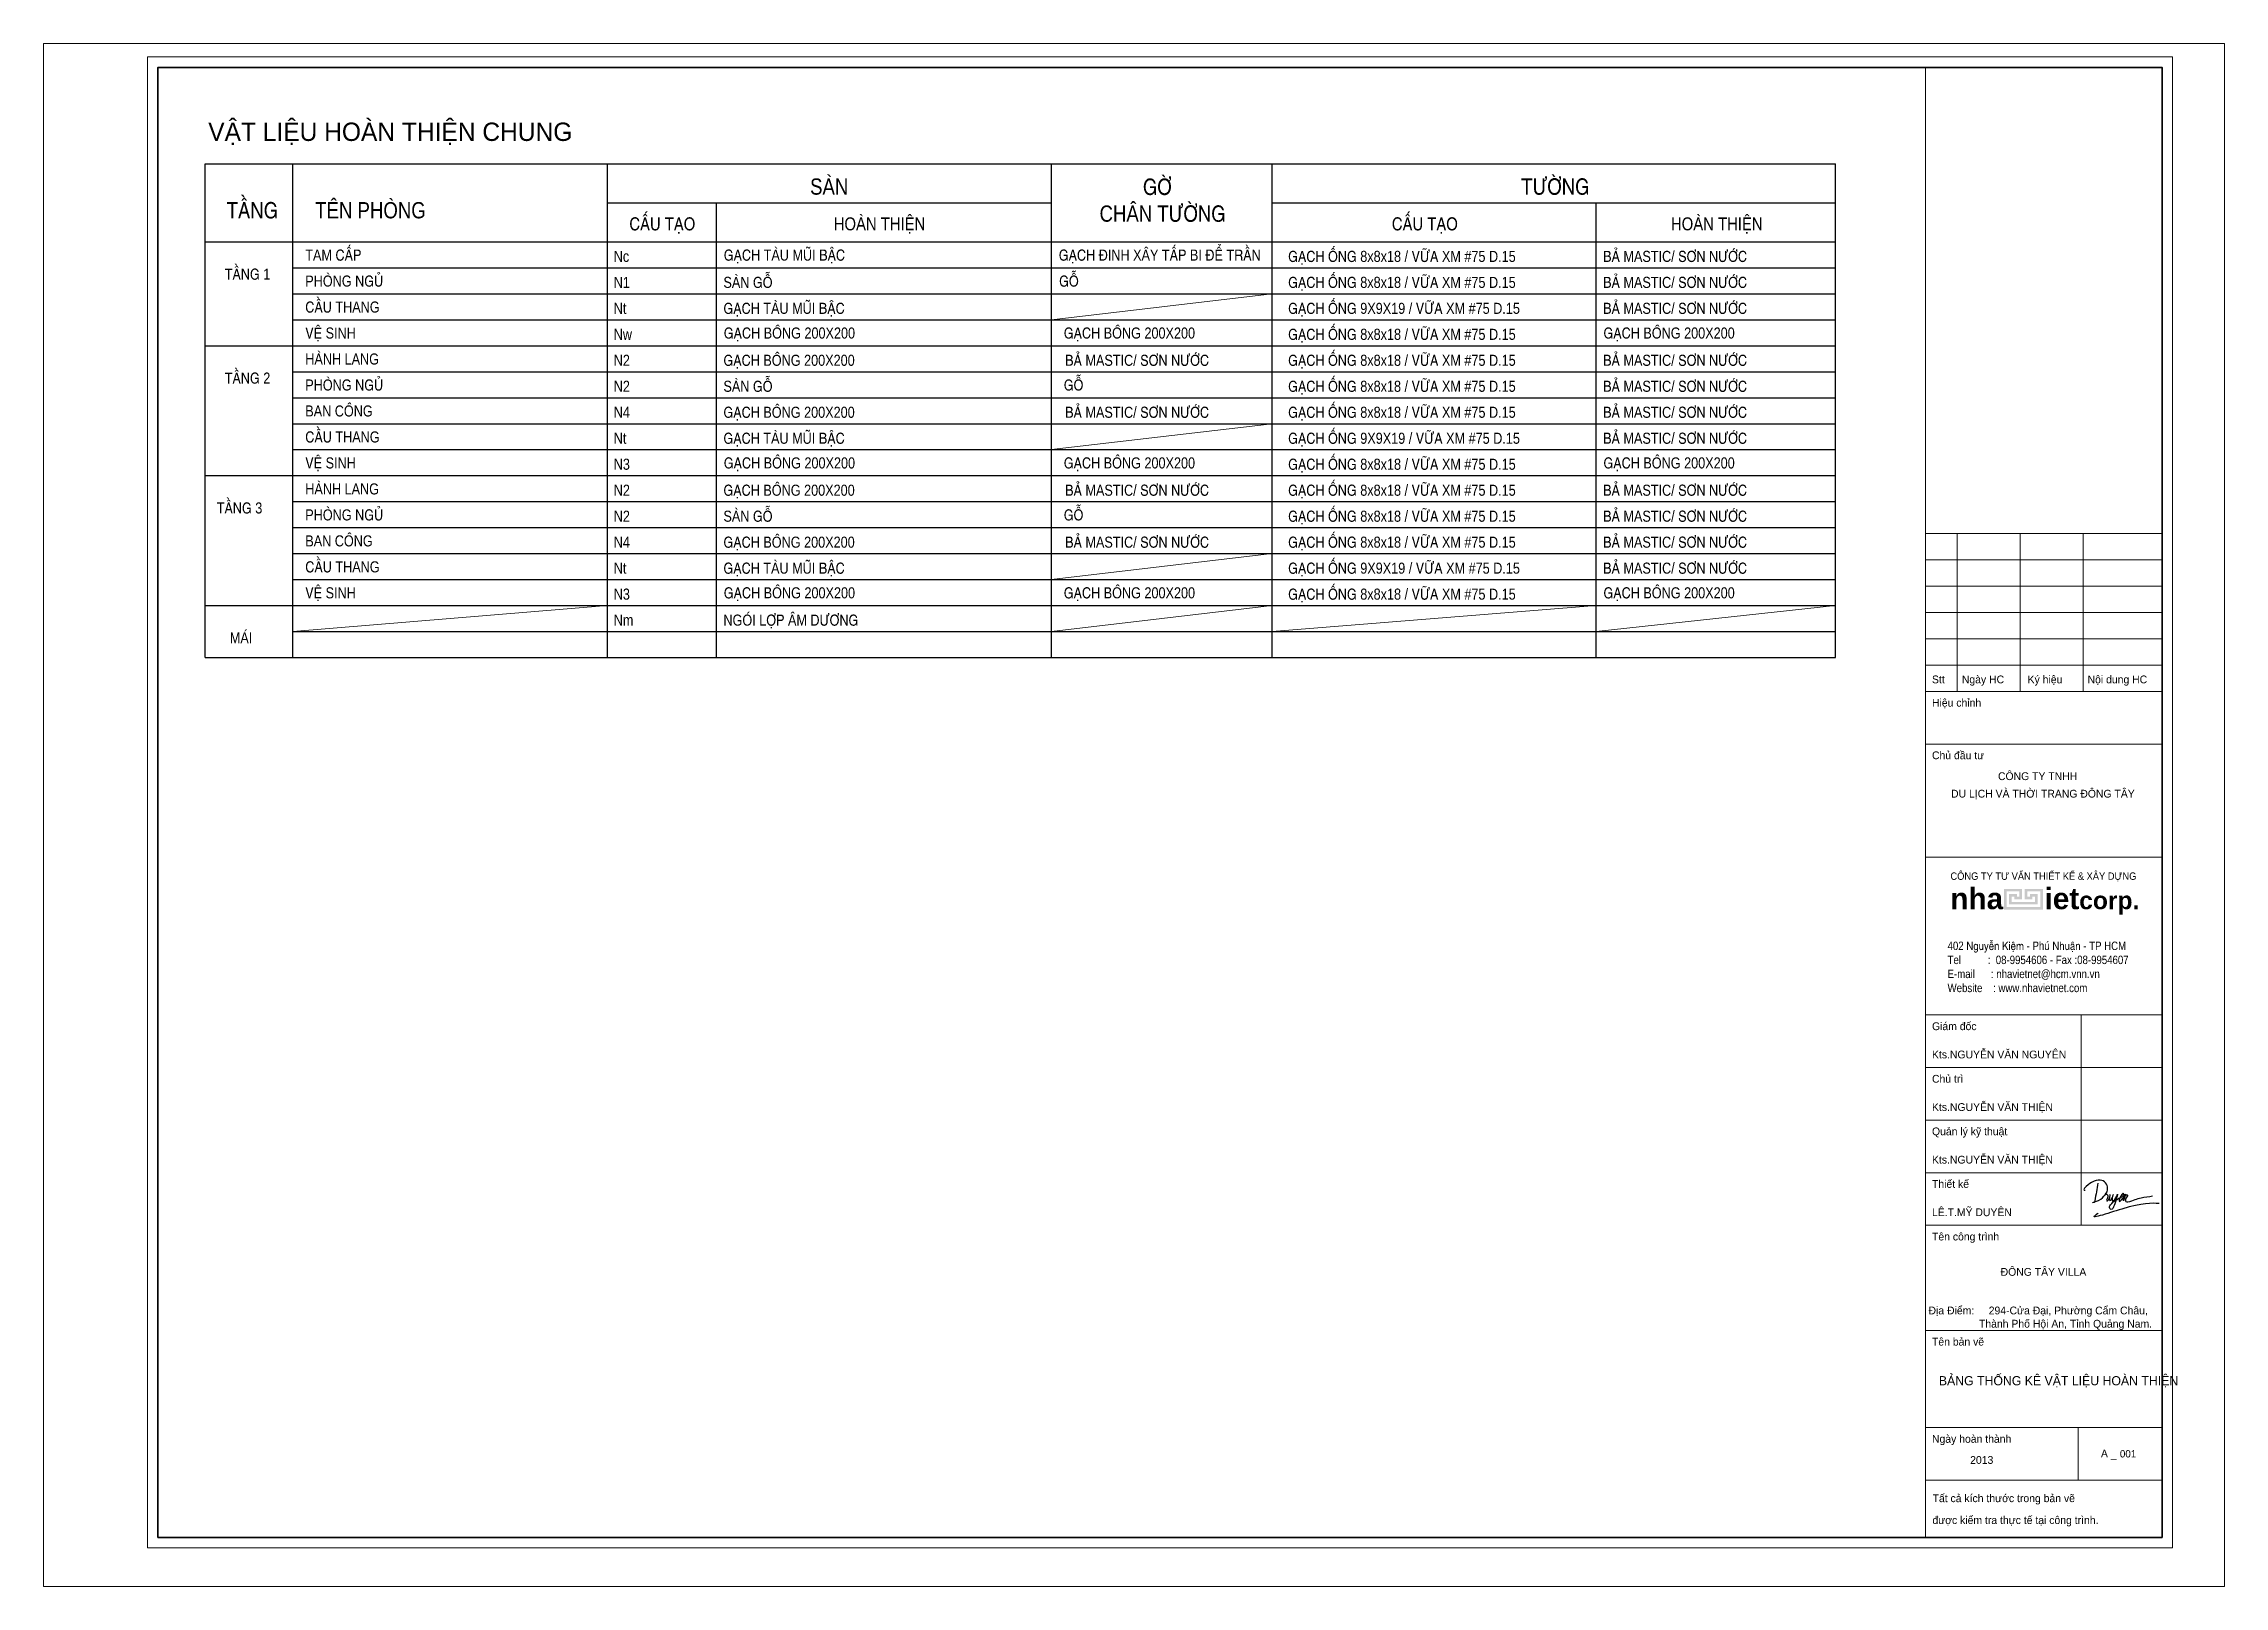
# Model space of a CAD drawing. Header units: inches. Extents: x 88947 to 296847, y 35049 to 161062.
# Drawn here: x 118647 to 148347, y 119058 to 140060 of the extents above; entities that cross this region are included whole.
import ezdxf
from ezdxf.enums import TextEntityAlignment as Align

# ---------------------------------------------------------------- set-up
doc = ezdxf.new("R2010")
doc.units = ezdxf.units.IN
doc.header["$MEASUREMENT"] = 0
for name, color, linetype in [('$AUDIT_BAD_LAYER1', 7, 'Continuous'), ('1', 1, 'Continuous'), ('text', 2, 'Continuous')]:
    doc.layers.add(name, color=color, linetype=linetype)
for name, color, linetype, lineweight in [('0.15', 175, 'Continuous', 20), ('0.4', 1, 'Continuous', 30), ('A-Text', 30, 'Continuous', 9), ('A-Wall', 2, 'Continuous', 35), ('an_1', 8, 'Continuous', 9), ('GHICHU', 40, 'Continuous', 18), ('KHUNG 2', 144, 'Continuous', 18), ('Net thay', 3, 'Continuous', 25), ('NETMANH', 192, 'Continuous', 18), ('NTHAY2', 51, 'Continuous', 25)]:
    doc.layers.add(name, color=color, linetype=linetype, lineweight=lineweight)
doc.styles.add('FRANKO', font='VFRANKO.TTF')
doc.styles.add('HELVE OM', font='VHELVCB.TTF')
doc.styles.add('KHUNGTEN', font='VHELVEB.TTF')

msp = doc.modelspace()

# ---------------------------------------------------------------- texts
at = {"layer": 'GHICHU', "style": 'FRANKO'}
msp.add_text('VAÄT LIEÄU HOAØN THIEÄN CHUNG', height=250, dxfattribs=at).set_placement((120889, 138735.2))
at = {"layer": 'GHICHU', "style": 'HELVE OM'}
for s, height, p in [('SAØN', 221.06, (129085.7, 138114.4)), ('GÔØ', 221.06, (133618.2, 138111.7)), ('TÖÔØNG', 221.06, (138771.2, 138114.4)), ('TAÀNG', 221.06, (121139.5, 137791.7)), ('TEÂN PHOØNG', 221.059, (122346.2, 137791.7)), ('CHAÂN TÖÔØNG', 221.059, (133028.1, 137746.1)), ('CAÁU TAÏO', 176.85, (126624.7, 137606.7)), ('HOAØN THIEÄN', 176.847, (129407.6, 137606.7)), ('CAÁU TAÏO', 176.85, (137009.4, 137606.7)), ('HOAØN THIEÄN', 176.847, (140810, 137606.7)), ('TAM CAÁP', 150.32, (122211, 137181.4)), ('Nc', 150.32, (126411.9, 137163.7)), ('GAÏCH TAØU MUÕI BAÄC', 150.32, (127910.4, 137181.4)), ('GAÏCH ÑINH XAÂY TAÁP BI ÑEÅ TRAÀN', 150.32, (132473, 137181.4)), ('GAÏCH OÁNG 8x8x18 / VÖÕA XM #75 D.15 ', 150.32, (135596.4, 137163.7)), ('BAÛ MASTIC/ SÔN NÖÔÙC', 150.32, (139886, 137163.7)), ('TAÀNG 1', 150.32, (121114.1, 136922)), ('PHOØNG NGUÛ', 150.32, (122211, 136827.7)), ('SAØN GOÃ', 150.32, (127905.7, 136810)), ('GOÃ', 150.32, (132477.4, 136827.7)), ('GAÏCH OÁNG 8x8x18 / VÖÕA XM #75 D.15 ', 150.32, (135596.4, 136810)), ('GAÏCH OÁNG 8x8x18 / VÖÕA XM #75 D.15 ', 150.32, (135596.4, 136810)), ('BAÛ MASTIC/ SÔN NÖÔÙC', 150.32, (139886, 136810)), ('N1', 150.32, (126411.9, 136810)), ('CAÀU THANG', 150.32, (122211, 136474)), ('Nt', 150.32, (126411.9, 136456.3)), ('GAÏCH TAØU MUÕI BAÄC', 150.32, (127905.7, 136456.3)), ('GAÏCH OÁNG 9X9X19 / VÖÕA XM #75 D.15 ', 150.32, (135596.4, 136456.3)), ('BAÛ MASTIC/ SÔN NÖÔÙC', 150.32, (139886, 136456.3)), ('VEÄ SINH', 150.32, (122211, 136120.3)), ('Nw', 150.32, (126411.9, 136102.6)), ('GAÏCH BOÂNG 200X200', 150.32, (127910.4, 136120.3)), ('GAÏCH BOÂNG 200X200', 150.32, (132540.9, 136120.3)), ('GAÏCH OÁNG 8x8x18 / VÖÕA XM #75 D.15 ', 150.32, (135596.4, 136102.6)), ('GAÏCH BOÂNG 200X200', 150.32, (139890.7, 136120.3)), ('HAØNH LANG', 150.32, (122211, 135766.6)), ('HAØNH LANG', 150.32, (122211, 135766.6)), ('N2', 150.32, (126411.9, 135748.9)), ('GAÏCH BOÂNG 200X200', 150.32, (127905.7, 135748.9)), ('BAÛ MASTIC/ SÔN NÖÔÙC', 150.32, (132559, 135748.9)), ('GAÏCH OÁNG 8x8x18 / VÖÕA XM #75 D.15 ', 150.32, (135596.4, 135748.9)), ('BAÛ MASTIC/ SÔN NÖÔÙC', 150.32, (139886, 135748.9)), ('TAÀNG 2', 150.32, (121114.1, 135507.2)), ('PHOØNG NGUÛ', 150.32, (122211, 135412.9)), ('N2', 150.32, (126411.9, 135395.2)), ('SAØN GOÃ', 150.32, (127905.7, 135395.2)), ('GOÃ', 150.32, (132540.9, 135412.9)), ('GAÏCH OÁNG 8x8x18 / VÖÕA XM #75 D.15 ', 150.32, (135596.4, 135395.2)), ('BAÛ MASTIC/ SÔN NÖÔÙC', 150.32, (139886, 135395.2)), ('BAN COÂNG', 150.32, (122211, 135059.2)), ('GAÏCH BOÂNG 200X200', 150.32, (127905.7, 135041.5)), ('BAÛ MASTIC/ SÔN NÖÔÙC', 150.32, (132559, 135041.5)), ('GAÏCH OÁNG 8x8x18 / VÖÕA XM #75 D.15 ', 150.32, (135596.4, 135041.5)), ('BAÛ MASTIC/ SÔN NÖÔÙC', 150.32, (139886, 135041.5)), ('CAÀU THANG', 150.32, (122211, 134705.5)), ('N4', 150.32, (126411.9, 135041.5)), ('Nt', 150.32, (126411.9, 134687.8)), ('GAÏCH TAØU MUÕI BAÄC', 150.32, (127905.7, 134687.8)), ('GAÏCH OÁNG 9X9X19 / VÖÕA XM #75 D.15 ', 150.32, (135596.4, 134687.8)), ('BAÛ MASTIC/ SÔN NÖÔÙC', 150.32, (139886, 134687.8)), ('VEÄ SINH', 150.32, (122211, 134351.8)), ('N3', 150.32, (126411.9, 134334.1)), ('GAÏCH BOÂNG 200X200', 150.32, (127910.4, 134351.8)), ('GAÏCH BOÂNG 200X200', 150.32, (132540.9, 134351.8)), ('GAÏCH OÁNG 8x8x18 / VÖÕA XM #75 D.15 ', 150.32, (135596.4, 134334.1)), ('GAÏCH BOÂNG 200X200', 150.32, (139890.7, 134351.8)), ('HAØNH LANG', 150.32, (122211, 133998.1)), ('HAØNH LANG', 150.32, (122211, 133998.1)), ('N2', 150.32, (126411.9, 133980.4)), ('GAÏCH BOÂNG 200X200', 150.32, (127905.7, 133980.4)), ('BAÛ MASTIC/ SÔN NÖÔÙC', 150.32, (132559, 133980.4)), ('GAÏCH OÁNG 8x8x18 / VÖÕA XM #75 D.15 ', 150.32, (135596.4, 133980.4)), ('BAÛ MASTIC/ SÔN NÖÔÙC', 150.32, (139886, 133980.4)), ('TAÀNG 3', 150.32, (121005.3, 133738.7)), ('PHOØNG NGUÛ', 150.32, (122211, 133644.4)), ('N2', 150.32, (126411.9, 133626.7)), ('SAØN GOÃ', 150.32, (127905.7, 133626.7)), ('GOÃ', 150.32, (132540.9, 133644.4)), ('GAÏCH OÁNG 8x8x18 / VÖÕA XM #75 D.15 ', 150.32, (135596.4, 133626.7)), ('BAÛ MASTIC/ SÔN NÖÔÙC', 150.32, (139886, 133626.7)), ('BAN COÂNG', 150.32, (122211, 133290.7)), ('GAÏCH BOÂNG 200X200', 150.32, (127905.7, 133273)), ('BAÛ MASTIC/ SÔN NÖÔÙC', 150.32, (132559, 133273)), ('GAÏCH OÁNG 8x8x18 / VÖÕA XM #75 D.15 ', 150.32, (135596.4, 133273)), ('BAÛ MASTIC/ SÔN NÖÔÙC', 150.32, (139886, 133273)), ('CAÀU THANG', 150.32, (122211, 132937)), ('N4', 150.32, (126411.9, 133273)), ('GAÏCH OÁNG 9X9X19 / VÖÕA XM #75 D.15 ', 150.32, (135596.4, 132919.3)), ('Nt', 150.32, (126411.9, 132919.3)), ('GAÏCH TAØU MUÕI BAÄC', 150.32, (127905.7, 132919.3)), ('BAÛ MASTIC/ SÔN NÖÔÙC', 150.32, (139886, 132919.3)), ('VEÄ SINH', 150.32, (122211, 132583.4)), ('N3', 150.32, (126411.9, 132565.6)), ('GAÏCH BOÂNG 200X200', 150.32, (127910.4, 132583.4)), ('GAÏCH BOÂNG 200X200', 150.32, (132540.9, 132583.4)), ('GAÏCH OÁNG 8x8x18 / VÖÕA XM #75 D.15 ', 150.32, (135596.4, 132565.6)), ('GAÏCH BOÂNG 200X200', 150.32, (139890.7, 132583.4)), ('Nm', 150.32, (126411.9, 132211.9)), ('NGOÙI LÔÏP AÂM DÖÔNG', 150.32, (127905.7, 132211.9)), ('MAÙI', 150.32, (121183.1, 131970.3))]:
    msp.add_text(s, height=height, dxfattribs=at).set_placement(p, align=Align.MIDDLE_LEFT)
at = {"layer": 'text', "style": 'FRANKO'}
for s, height, p in [('BAÛNG THOÁNG KEÂ VAÄT LIEÄU HOAØN THIEÄN', 125, (144458.7, 121795)), ('001', 100, (146924.1, 120812.6))]:
    msp.add_text(s, height=height, dxfattribs=at).set_placement(p)

# ---------------------------------------------------------------- blocks, each defined once
blk = doc.blocks.new('A$C22DF5D2D')
for points in [[(-10, 1159), (-123, 479), (-148, 421), (-212, 409), (-104, 451), (219, 660), (363, 901), (147, 1267), (-150, 1235), (-388, 1094), (-537, 889), (-506, 892)], [(2356, 378), (916, 165), (-61, -39), (0, 0), (-61, -39)], [(255, 700), (290, 728), (339, 743), (363, 705), (341, 552), (331, 483), (357, 485), (464, 729), (431, 561), (448, 495), (513, 535), (530, 566), (588, 726), (535, 529), (559, 486), (639, 526), (747, 742), (622, 304), (565, 189), (507, 143), (444, 188), (443, 257), (521, 382), (803, 578), (926, 655), (981, 729), (981, 766), (870, 665), (831, 456), (904, 515), (1051, 736), (976, 480), (1094, 717), (1127, 703), (1105, 634), (1056, 499), (1066, 460), (1148, 442), (1421, 530), (1656, 597), (2094, 666)]]:
    blk.add_spline(points, degree=3)
blk = doc.blocks.new('khung ten')
at = {"layer": '0.4'}
h = blk.add_hatch(color=256, dxfattribs=at)
h.paths.add_polyline_path([(303108, -206615), (302758, -206615), (302758, -207015), (303508, -207015), (303508, -206615), (303158, -206615), (303158, -206815), (303308, -206815), (303308, -206765), (303358, -206765), (303358, -206865), (302908, -206865), (302908, -206765), (302958, -206765), (302958, -206815), (303108, -206815)])
h.paths.add_polyline_path([(303058, -206665), (303058, -206765), (303008, -206765), (303008, -206715), (302858, -206715), (302858, -206915), (303408, -206915), (303408, -206715), (303258, -206715), (303258, -206765), (303208, -206765), (303208, -206665), (303458, -206665), (303458, -206965), (302808, -206965), (302808, -206665)], flags=16)
at = {"layer": '0.15', "ltscale": 0.7}
blk.add_line((301249, -213090), (305804, -213090), dxfattribs=at)
at = {"layer": 'A-Wall', "ltscale": 0.7}
blk.add_lwpolyline([(267204, -219099), (305804, -219099), (305804, -190799), (267204, -190799)], close=True, dxfattribs=at)
at = {"layer": 'KHUNG 2', "ltscale": 0.7}
for p, q in [((301249, -219099), (301249, -190799)), ((301249, -199776), (305804, -199776)), ((301856, -202813), (301856, -199776)), ((303071, -202813), (303071, -199776)), ((304286, -202813), (304286, -199776)), ((301249, -200282), (305804, -200282)), ((301249, -200789), (305804, -200789)), ((305804, -201295), (301249, -201295)), ((301249, -201801), (305804, -201801)), ((301249, -202307), (305804, -202307)), ((301249, -202813), (305804, -202813)), ((301249, -203826), (305804, -203826)), ((301249, -206004), (305804, -206004)), ((301249, -209041), (305804, -209041)), ((304246, -213090), (304246, -209041)), ((301249, -210053), (305804, -210053)), ((301249, -211065), (305804, -211065)), ((301249, -212078), (305804, -212078)), ((301249, -213090), (305804, -213090)), ((301249, -215115), (305804, -215115)), ((301249, -216986), (305804, -216986)), ((304185, -217998), (304185, -216986)), ((301249, -217998), (305804, -217998))]:
    blk.add_line(p, q, dxfattribs=at)
blk.add_lwpolyline([(267004, -219299), (306004, -219299), (306004, -190599), (267004, -190599)], close=True, dxfattribs=at)
at = {"layer": 'NETMANH', "ltscale": 0.7}
blk.add_lwpolyline([(265004, -220042), (307004, -220042), (307004, -190342), (265004, -190342)], close=True, dxfattribs=at)
at = {"layer": 'text', "linetype": 'Continuous', "xscale": 0.5, "yscale": 0.5, "zscale": 0.5}
blk.add_blockref('A$C22DF5D2D', (304573, -212860), dxfattribs=at)
at = {"layer": '$AUDIT_BAD_LAYER1', "color": 2, "linetype": 'Continuous', "style": 'KHUNGTEN', "width": 0.9}
blk.add_text('COÂNG TY TÖ VAÁN THIEÁT KEÁ & XAÂY DÖÏNG', height=142.53, dxfattribs=at).set_placement((303519, -206369), align=Align.MIDDLE_CENTER)
at = {"layer": '$AUDIT_BAD_LAYER1', "color": 2, "linetype": 'Continuous', "insert": (301673, -207630), "char_height": 161.97, "width": 6102.51, "attachment_point": 1, "style": 'KHUNGTEN'}
blk.add_mtext('{\\fVNI-Helve-Condense|b0|i0|c0|p2;402 Nguyeãn Kieäm - Phuù Nhuaän - TP HCM \\PTel          :  08-9954606 - Fax :08-9954607\\PE-mail      : nhavietnet@hcm.vnn.vn\\PWebsite    : www.nhavietnet.com}', dxfattribs=at)
at = {"layer": 'text', "linetype": 'Continuous', "style": 'FRANKO'}
for s, p in [('Stt', (301373, -202657)), ('Ngaøy HC', (301948, -202657)), ('Kyù hieäu', (303215, -202657)), ('Noäi dung HC', (304369, -202657)), ('Hieäu chænh', (301373, -203106)), ('Chuû ñaàu tö', (301373, -204118)), ('COÂNG TY TNHH ', (302644, -204520)), ('DU LÒCH VAØ THÔØI TRANG ÑOÂNG TAÂY', (301740, -204857)), ('Giaùm ñoác', (301373, -209334)), ('Kts.NGUYEÃN VAÊN NGUYEÂN', (301373, -209878)), ('Chuû trì', (301373, -210346)), ('Kts.NGUYEÃN VAÊN THIEÄN', (301373, -210890)), ('Quaûn lyù kyõ thuaät', (301373, -211358)), ('Kts.NGUYEÃN VAÊN THIEÄN', (301373, -211903)), ('Thieát keá', (301373, -212370)), ('LEÂ.T.MYÕ DUYEÂN', (301373, -212915)), ('Teân coâng trình', (301373, -213383)), ('ÑOÂNG TAÂY VILLA', (302695, -214063)), ('Ñòa Ñieåm:     294-Cöûa Ñaïi, Phöôøng Caåm Chaâu, ', (301306, -214806)), ('Thaønh Phoá Hoäi An, Tænh Quaûng Nam.', (302278, -215061)), ('Teân baûn veõ ', (301373, -215407)), ('Ngaøy hoaøn thaønh', (301373, -217278)), ('2013', (302108, -217684)), ('A _ ', (304627, -217560)), ('Taát caû kích thöôùc trong baûn veõ ', (301385, -218421)), ('ñöôïc kieåm tra thöïc teá taïi coâng trình.', (301381, -218842))]:
    blk.add_text(s, height=150, dxfattribs=at).set_placement(p)
at = {"layer": 'text', "linetype": 'Continuous', "insert": (303546, -206852), "char_height": 410.12, "width": 9417.44, "attachment_point": 5, "style": 'KHUNGTEN'}
blk.add_mtext('{\\fVNI-Helve|b1|i0|c0|p2;nha     iet\\H0.8274x;corp.}', dxfattribs=at)

# ---------------------------------------------------------------- linework, layer by layer
at = {"layer": '1'}
for p, q in [((122042.1, 135947.3), (143049.4, 135947.3)), ((122042.1, 135947.3), (143049.4, 135947.3)), ((122042.1, 132410.4), (143049.4, 132410.4)), ((122042.1, 132410.4), (143049.4, 132410.4))]:
    msp.add_line(p, q, dxfattribs=at)
at = {"layer": 'an_1'}
for points in [[(135377.5, 136654.7), (132372, 136301)], [(135377.5, 134886.2), (132372, 134532.5)], [(135377.5, 133117.7), (132372, 132764)], [(126326.5, 132410.4), (122042.1, 132056.7)], [(135377.5, 132410.4), (132372, 132056.7)], [(139789.8, 132410.4), (135377.5, 132056.7)], [(143049.4, 132410.4), (139789.8, 132056.7)]]:
    msp.add_lwpolyline(points, dxfattribs=at)
at = {"layer": 'Net thay'}
for p, q in [((120846.8, 131703), (120846.8, 138423.2)), ((120846.8, 138423.2), (143049.4, 138423.2)), ((122042.1, 131703), (122042.1, 138423.2)), ((126326.5, 131703), (126326.5, 138423.2)), ((132372, 131703), (132372, 138423.2)), ((135377.5, 131703), (135377.5, 138423.2)), ((143049.4, 131703), (143049.4, 138423.2)), ((126326.5, 137892.6), (132354.3, 137892.6)), ((127809.5, 131703), (127809.5, 137892.6)), ((132354.3, 137892.6), (132372, 137892.6)), ((135377.5, 137892.6), (143049.4, 137892.6)), ((139789.8, 131703), (139789.8, 137892.6)), ((120846.8, 137362.1), (143049.4, 137362.1)), ((120846.8, 137362.1), (143049.4, 137362.1)), ((122042.1, 131703), (122042.1, 137362.1)), ((120846.8, 135947.3), (143049.4, 135947.3)), ((120846.8, 134178.8), (143049.4, 134178.8)), ((120846.8, 132410.4), (143049.4, 132410.4)), ((120846.8, 131703), (143049.4, 131703))]:
    msp.add_line(p, q, dxfattribs=at)
at = {"layer": 'NTHAY2'}
for p, q in [((122042.1, 137008.4), (143049.4, 137008.4)), ((122042.1, 136654.7), (143049.4, 136654.7)), ((122042.1, 136301), (143049.4, 136301)), ((122042.1, 135593.6), (143049.4, 135593.6)), ((122042.1, 135239.9), (143049.4, 135239.9)), ((122042.1, 134886.2), (143049.4, 134886.2)), ((122042.1, 134532.5), (143049.4, 134532.5)), ((122042.1, 133825.1), (143049.4, 133825.1)), ((122042.1, 133471.4), (143049.4, 133471.4)), ((122042.1, 133117.7), (143049.4, 133117.7)), ((122042.1, 132764), (143049.4, 132764)), ((122042.1, 132056.7), (143049.4, 132056.7))]:
    msp.add_line(p, q, dxfattribs=at)

# ---------------------------------------------------------------- block references
at = {"layer": 'A-Text', "xscale": 0.7071428571362048, "yscale": 0.7071428573544836, "zscale": 0.7071428573664265}
msp.add_blockref('khung ten', (-68748.5, 274659.1), dxfattribs=at)

msp.set_redraw_order([(e.dxf.handle, doc.entitydb.next_handle()) for e in msp.query("TEXT MTEXT ATTDEF DIMENSION ARC_DIMENSION")])  # texts and dimensions are drawn at this point

doc.saveas('drawing.dxf')
